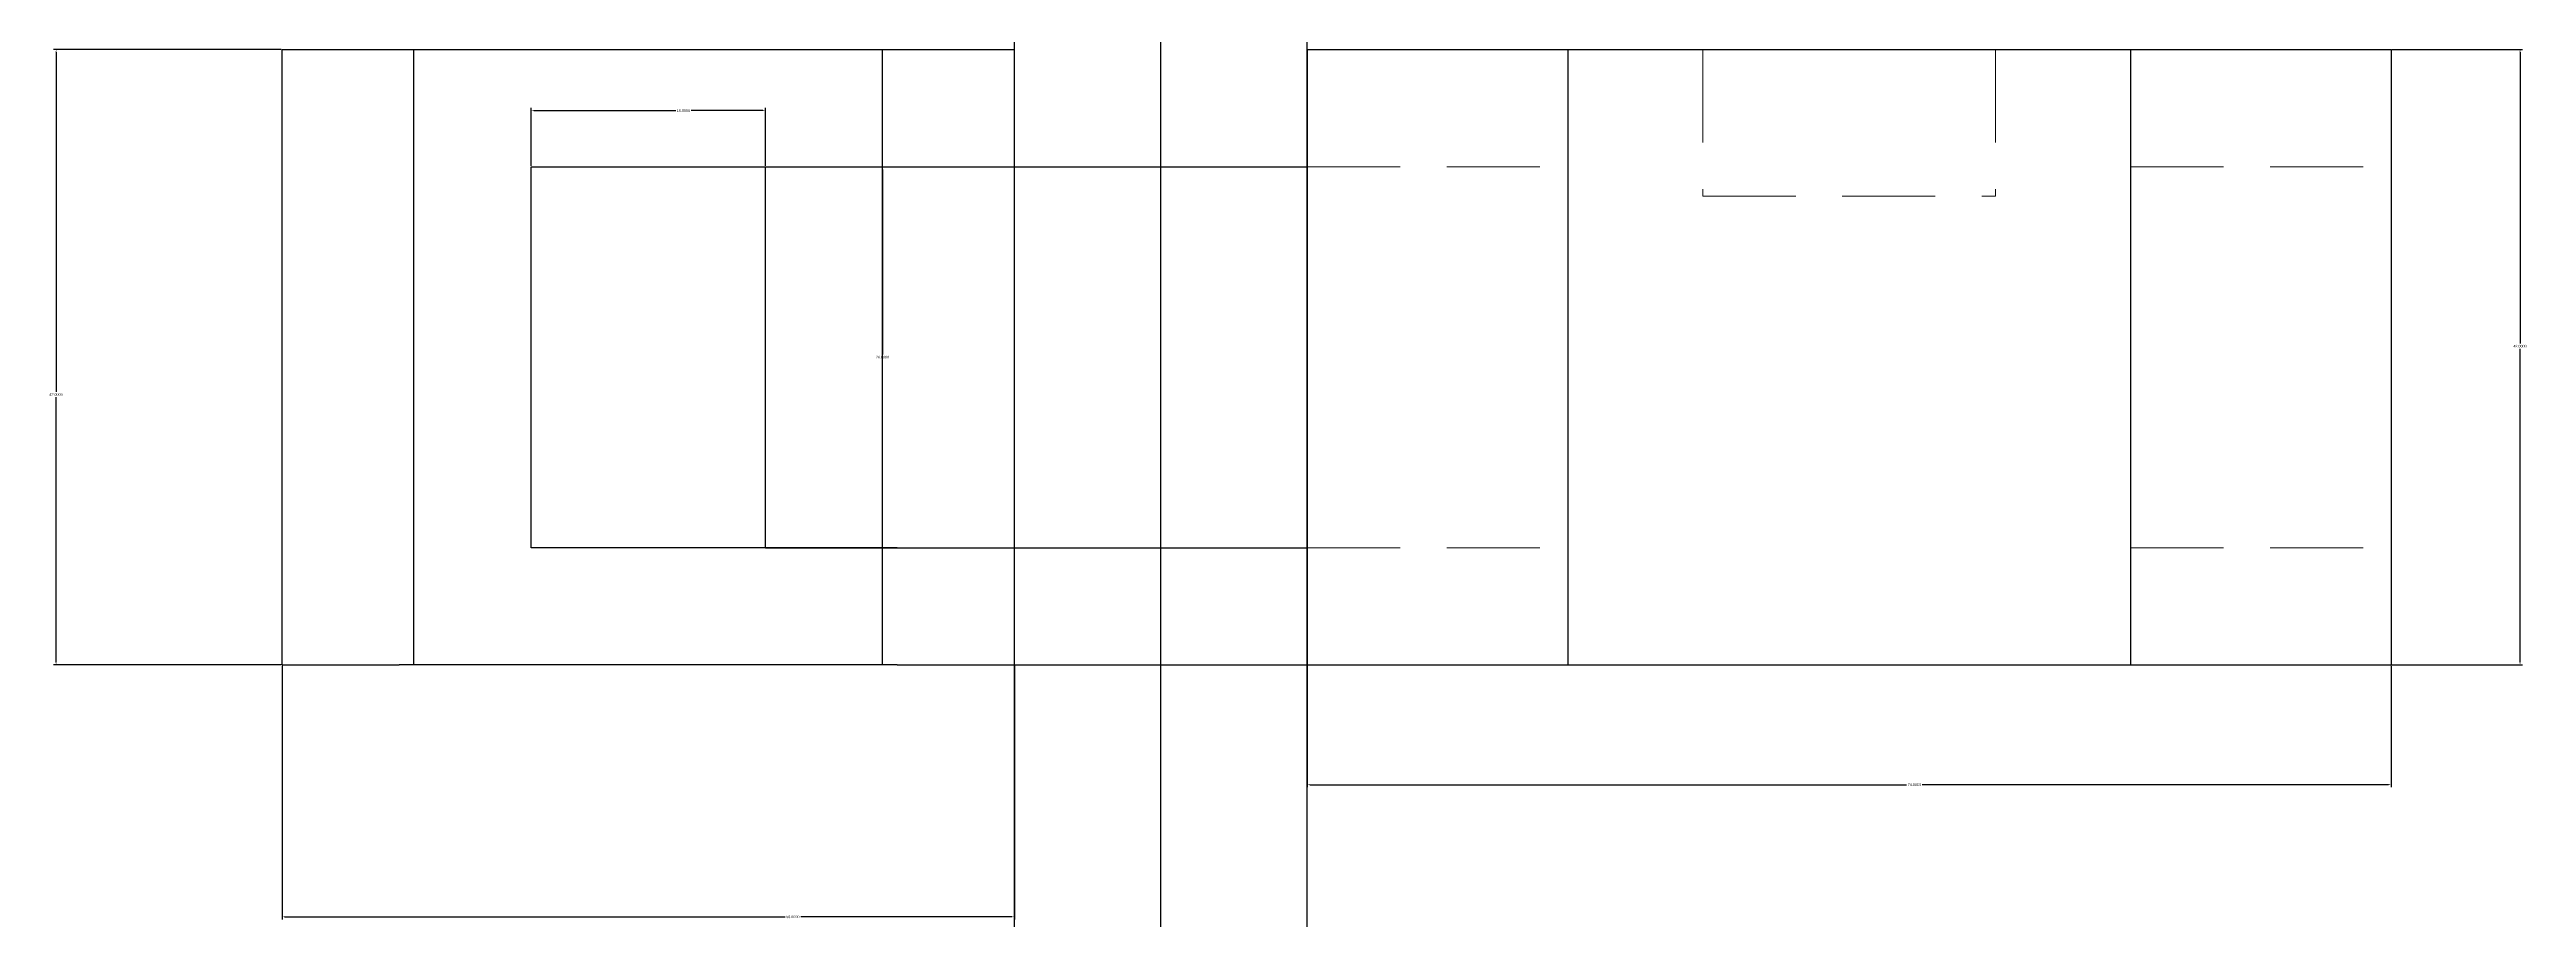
# Model space of a CAD drawing. Header units: millimetres. Extents: x 1469 to 7799, y 1414 to 1806.
# Drawn here: x 6164.1 to 6333.2, y 1540.7 to 1600 of the extents above; entities that cross this region are included whole.
import ezdxf

# ---------------------------------------------------------------- set-up
doc = ezdxf.new("R2010")
doc.units = ezdxf.units.MM
doc.linetypes.add('HIDDEN', pattern=[9.525, 6.35, -3.175])
doc.layers.add('dimension', color=210, linetype='Continuous', lineweight=15)
doc.layers.add('hidden line', color=40, linetype='HIDDEN', lineweight=20)
doc.layers.add('drawing', color=7, linetype='Continuous')
doc.layers.add('porjection line', color=130, linetype='Continuous', transparency=0.8)
doc.layers.add('ref line', color=10, linetype='Continuous', transparency=0.8)
doc.styles.get("Standard").update_dxf_attribs({"font": 'arial.ttf'})
doc.dimstyles.get("Standard").update_dxf_attribs({"dimtxt": 0.18, "dimasz": 0.18, "dimexe": 0.18, "dimexo": 0.0625, "dimgap": 0.09, "dimtad": 0, "dimtih": 1, "dimtoh": 1, "dimdec": 4, "dimzin": 0, "dimdsep": 46, "dimtxsty": 'Standard', "dimcen": 0.09, "dimadec": 0, "dimazin": 0, "dimtfac": 1, "dimtdec": 4, "dimtofl": 0, "dimtmove": 0, "dimatfit": 3, "dimfxl": 1, "dimtolj": 1, "dimtzin": 0, "dimarcsym": 0})

# ---------------------------------------------------------------- blocks, each defined once
blk = doc.blocks.new('*D303')
at = {"layer": 'Defpoints', "color": 0, "transparency": 16777216}
for p in [(6179.94, 1600.05), (6164.51, 1558.05), (6179.94, 1558.05)]:
    blk.add_point(p, dxfattribs=at)
at = {"layer": 'dimension', "color": 0, "lineweight": -2, "transparency": 16777216}
for p, q in [((6179.88, 1600.05), (6164.33, 1600.05)), ((6164.51, 1599.87), (6164.51, 1576.68)), ((6164.51, 1558.23), (6164.51, 1576.32)), ((6179.88, 1558.05), (6164.33, 1558.05))]:
    blk.add_line(p, q, dxfattribs=at)
at = {"layer": 'dimension', "color": 0, "transparency": 16777216}
for points in [[(6164.48, 1599.87), (6164.54, 1599.87), (6164.51, 1600.05)], [(6164.48, 1558.23), (6164.54, 1558.23), (6164.51, 1558.05)]]:
    blk.add_solid(points, dxfattribs=at)
at = {"layer": 'dimension', "color": 0, "transparency": 16777216, "insert": (6164.51, 1576.5), "char_height": 0.18, "attachment_point": 5}
blk.add_mtext('\\A1;42.0000', dxfattribs=at)
blk = doc.blocks.new('*D309')
at = {"layer": 'Defpoints', "color": 0, "transparency": 16777216}
for p in [(6212.94, 1595.88), (6196.94, 1592.05), (6212.94, 1592.05)]:
    blk.add_point(p, dxfattribs=at)
at = {"layer": 'dimension', "color": 0, "lineweight": -2, "transparency": 16777216}
for p, q in [((6196.94, 1592.11), (6196.94, 1596.06)), ((6197.12, 1595.88), (6206.82, 1595.88)), ((6212.76, 1595.88), (6207.87, 1595.88)), ((6212.94, 1592.11), (6212.94, 1596.06))]:
    blk.add_line(p, q, dxfattribs=at)
at = {"layer": 'dimension', "color": 0, "transparency": 16777216}
for points in [[(6197.12, 1595.91), (6197.12, 1595.85), (6196.94, 1595.88)], [(6212.76, 1595.91), (6212.76, 1595.85), (6212.94, 1595.88)]]:
    blk.add_solid(points, dxfattribs=at)
at = {"layer": 'dimension', "color": 0, "transparency": 16777216, "insert": (6207.35, 1595.88), "char_height": 0.18, "attachment_point": 5}
blk.add_mtext('\\A1;16.0000', dxfattribs=at)
blk = doc.blocks.new('*D310')
at = {"layer": 'Defpoints', "color": 0, "transparency": 16777216}
for p in [(6212.94, 1592.05), (6212.94, 1566.05), (6220.94, 1566.05)]:
    blk.add_point(p, dxfattribs=at)
at = {"layer": 'dimension', "color": 0, "lineweight": -2, "transparency": 16777216}
for p, q in [((6213, 1592.05), (6221.12, 1592.05)), ((6220.94, 1591.87), (6220.94, 1579.23)), ((6220.94, 1566.23), (6220.94, 1578.86)), ((6213, 1566.05), (6221.12, 1566.05))]:
    blk.add_line(p, q, dxfattribs=at)
at = {"layer": 'dimension', "color": 0, "transparency": 16777216}
for points in [[(6220.91, 1591.87), (6220.97, 1591.87), (6220.94, 1592.05)], [(6220.91, 1566.23), (6220.97, 1566.23), (6220.94, 1566.05)]]:
    blk.add_solid(points, dxfattribs=at)
at = {"layer": 'dimension', "color": 0, "transparency": 16777216, "insert": (6220.94, 1579.05), "char_height": 0.18, "attachment_point": 5}
blk.add_mtext('\\A1;26.0000', dxfattribs=at)
blk = doc.blocks.new('*D312')
at = {"layer": 'Defpoints', "color": 0, "transparency": 16777216}
for p in [(6323.94, 1600.05), (6323.94, 1558.05), (6332.74, 1558.05)]:
    blk.add_point(p, dxfattribs=at)
at = {"layer": 'dimension', "color": 0, "lineweight": -2, "transparency": 16777216}
for p, q in [((6324, 1600.05), (6332.92, 1600.05)), ((6332.74, 1599.87), (6332.74, 1579.98)), ((6332.74, 1558.23), (6332.74, 1579.62)), ((6324, 1558.05), (6332.92, 1558.05))]:
    blk.add_line(p, q, dxfattribs=at)
at = {"layer": 'dimension', "color": 0, "transparency": 16777216}
for points in [[(6332.71, 1599.87), (6332.77, 1599.87), (6332.74, 1600.05)], [(6332.71, 1558.23), (6332.77, 1558.23), (6332.74, 1558.05)]]:
    blk.add_solid(points, dxfattribs=at)
at = {"layer": 'dimension', "color": 0, "transparency": 16777216, "insert": (6332.74, 1579.8), "char_height": 0.18, "attachment_point": 5}
blk.add_mtext('\\A1;42.0000', dxfattribs=at)
blk = doc.blocks.new('*D302')
at = {"layer": 'Defpoints', "color": 0, "transparency": 16777216}
for p in [(6179.94, 1558.05), (6229.94, 1558.05), (6229.94, 1540.85)]:
    blk.add_point(p, dxfattribs=at)
at = {"layer": 'dimension', "color": 0, "lineweight": -2, "transparency": 16777216}
for p, q in [((6179.94, 1557.98), (6179.94, 1540.67)), ((6229.94, 1557.98), (6229.94, 1540.67)), ((6180.12, 1540.85), (6214.28, 1540.85)), ((6229.76, 1540.85), (6215.35, 1540.85))]:
    blk.add_line(p, q, dxfattribs=at)
at = {"layer": 'dimension', "color": 0, "transparency": 16777216}
for points in [[(6180.12, 1540.88), (6180.12, 1540.82), (6179.94, 1540.85)], [(6229.76, 1540.88), (6229.76, 1540.82), (6229.94, 1540.85)]]:
    blk.add_solid(points, dxfattribs=at)
at = {"layer": 'dimension', "color": 0, "transparency": 16777216, "insert": (6214.81, 1540.85), "char_height": 0.18, "attachment_point": 5}
blk.add_mtext('\\A1;50.0000', dxfattribs=at)
blk = doc.blocks.new('*D311')
at = {"layer": 'Defpoints', "color": 0, "transparency": 16777216}
for p in [(6249.94, 1558.05), (6323.94, 1558.05), (6323.94, 1549.87)]:
    blk.add_point(p, dxfattribs=at)
at = {"layer": 'dimension', "color": 0, "lineweight": -2, "transparency": 16777216}
for p, q in [((6249.94, 1557.98), (6249.94, 1549.69)), ((6323.94, 1557.98), (6323.94, 1549.69)), ((6250.12, 1549.87), (6290.85, 1549.87)), ((6323.76, 1549.87), (6291.92, 1549.87))]:
    blk.add_line(p, q, dxfattribs=at)
at = {"layer": 'dimension', "color": 0, "transparency": 16777216}
for points in [[(6250.12, 1549.9), (6250.12, 1549.84), (6249.94, 1549.87)], [(6323.76, 1549.9), (6323.76, 1549.84), (6323.94, 1549.87)]]:
    blk.add_solid(points, dxfattribs=at)
at = {"layer": 'dimension', "color": 0, "transparency": 16777216, "insert": (6291.39, 1549.87), "char_height": 0.18, "attachment_point": 5}
blk.add_mtext('\\A1;74.0000', dxfattribs=at)

msp = doc.modelspace()

# ---------------------------------------------------------------- linework, layer by layer
at = {"layer": 'drawing'}
for p, q in [((6179.93941, 1558.04556), (6179.93941, 1600.04556)), ((6179.93941, 1600.04556), (6187.93941, 1600.04556)), ((6187.93941, 1600.04556), (6221.93941, 1600.04556)), ((6188.93941, 1558.04556), (6188.93941, 1600.04556)), ((6220.93941, 1558.04556), (6220.93941, 1600.04556)), ((6221.93941, 1600.04556), (6229.93941, 1600.04556)), ((6229.93941, 1558.04556), (6229.93941, 1600.04556)), ((6249.93941, 1600.04556), (6323.93941, 1600.04556)), ((6249.93941, 1600.04556), (6249.93941, 1558.04556)), ((6267.73003, 1600.04556), (6267.73003, 1558.04556)), ((6306.14878, 1600.04556), (6306.14878, 1558.04556)), ((6323.93941, 1600.04556), (6323.93941, 1558.04556)), ((6196.93941, 1592.04556), (6212.93941, 1592.04556)), ((6196.93941, 1566.04556), (6196.93941, 1592.04556)), ((6212.93941, 1566.04556), (6212.93941, 1592.04556)), ((6220.93941, 1592.04556), (6221.93941, 1592.04556)), ((6212.93941, 1566.04556), (6196.93941, 1566.04556)), ((6221.93941, 1566.04556), (6220.93941, 1566.04556)), ((6179.93941, 1558.04556), (6187.93941, 1558.04556)), ((6221.93941, 1558.04556), (6187.93941, 1558.04556)), ((6221.93941, 1558.04556), (6229.93941, 1558.04556)), ((6249.93941, 1558.04556), (6323.93941, 1558.04556))]:
    msp.add_line(p, q, dxfattribs=at)
at = {"layer": 'hidden line'}
for p, q in [((6276.93941, 1600.04556), (6276.93941, 1590.04556)), ((6296.93941, 1600.04556), (6296.93941, 1590.04556)), ((6249.93941, 1592.04556), (6267.73003, 1592.04556)), ((6306.14878, 1592.04556), (6323.93941, 1592.04556)), ((6276.93941, 1590.04556), (6296.93941, 1590.04556)), ((6249.93941, 1566.04556), (6267.73003, 1566.04556)), ((6306.14878, 1566.04556), (6323.93941, 1566.04556))]:
    msp.add_line(p, q, dxfattribs=at)
at = {"layer": 'porjection line'}
for p in [(6229.93941, 1610.04556), (6239.93941, 1610.04556), (6249.93941, 1610.04556)]:
    msp.add_xline(p, (0, 1), dxfattribs=at)
at = {"layer": 'ref line'}
for p, q in [((6212.93941, 1592.04556), (6249.93941, 1592.04556)), ((6212.93941, 1566.04556), (6249.93941, 1566.04556)), ((6229.93941, 1558.04556), (6249.93941, 1558.04556))]:
    msp.add_line(p, q, dxfattribs=at)

# ---------------------------------------------------------------- dimensions: what is measured, and where the dimension line sits
at = {"layer": 'dimension'}
for base, p1, p2, picture, middle in [((6164.51272, 1558.04556), (6179.93941, 1600.04556), (6179.93941, 1558.04556), '*D303', (6164.51272, 1576.49725)), ((6332.73628, 1558.04556), (6323.93941, 1600.04556), (6323.93941, 1558.04556), '*D312', (6332.73628, 1579.79744)), ((6220.93941, 1566.04556), (6212.93941, 1592.04556), (6212.93941, 1566.04556), '*D310', (6220.93941, 1579.04556))]:
    dim = msp.add_linear_dim(base=base, p1=p1, p2=p2, angle=90, dimstyle='Standard', dxfattribs=at)
    dim.commit()
    dim.dimension.update_dxf_attribs({"geometry": picture, "text_midpoint": middle, "dimtype": 160})
for base, p1, p2, picture, middle in [((6212.93941, 1595.87675), (6196.93941, 1592.04556), (6212.93941, 1592.04556), '*D309', (6207.34777, 1595.87675)), ((6229.93941, 1540.85226), (6179.93941, 1558.04556), (6229.93941, 1558.04556), '*D302', (6214.8138, 1540.85226)), ((6323.93941, 1549.87203), (6249.93941, 1558.04556), (6323.93941, 1558.04556), '*D311', (6291.38712, 1549.87203))]:
    dim = msp.add_linear_dim(base=base, p1=p1, p2=p2, dimstyle='Standard', dxfattribs=at)
    dim.commit()
    dim.dimension.update_dxf_attribs({"geometry": picture, "text_midpoint": middle, "dimtype": 160})

doc.saveas('drawing.dxf')
